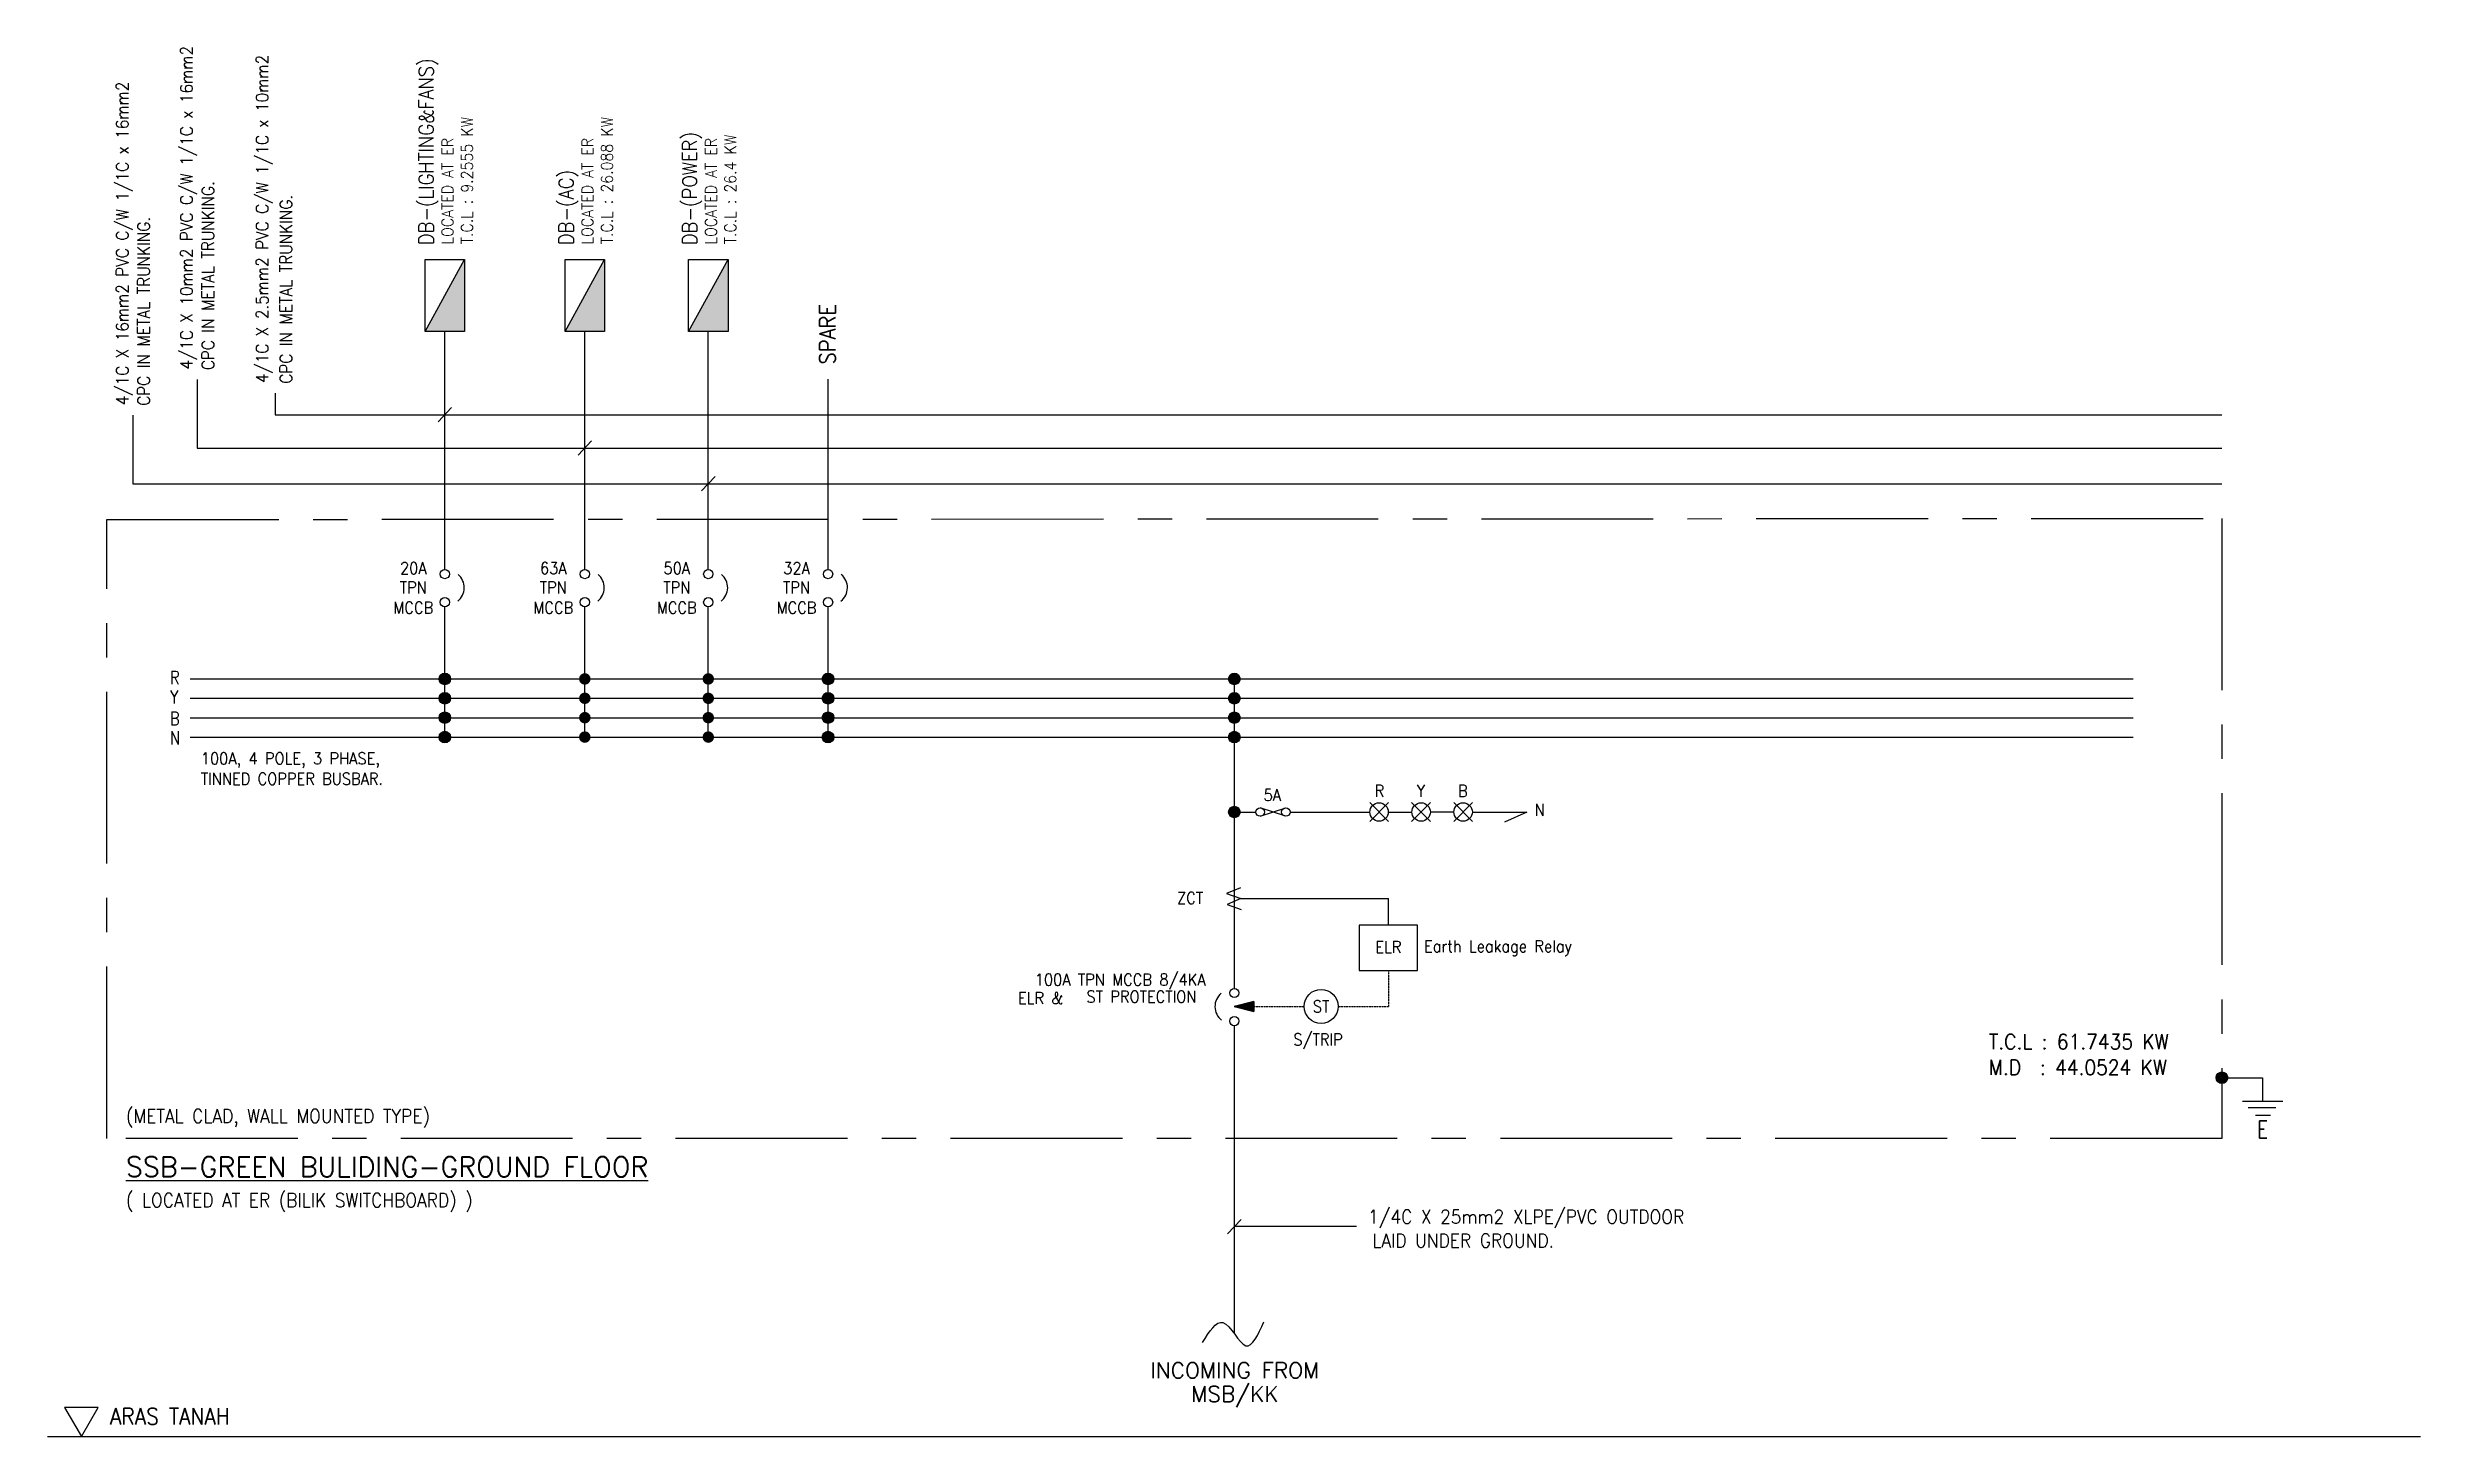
# Model space of a CAD drawing. Header units: inches. Extents: x -86493719 to 430035, y 21644 to 1519532.
# Drawn here: x 335364 to 404425, y 111516 to 151953 of the extents above; entities that cross this region are included whole.
import ezdxf
from ezdxf.enums import TextEntityAlignment as Align

# ---------------------------------------------------------------- set-up
doc = ezdxf.new("R2010")
doc.units = ezdxf.units.IN
doc.header["$MEASUREMENT"] = 0
for name, pattern in [('CENTERX2', [4, 2.5, -0.5, 0.5, -0.5]), ('DASHED', [19.05, 12.7, -6.35]), ('HIDDEN', [0.375, 0.25, -0.125])]:
    doc.linetypes.add(name, pattern=pattern)
for name, color, linetype in [('E-DB', 1, 'Continuous'), ('E-SCHEM', 7, 'Continuous'), ('L4', 5, 'Continuous'), ('SCHEM', 7, 'Continuous'), ('TEL', 3, 'Continuous')]:
    doc.layers.add(name, color=color, linetype=linetype)
doc.layers.add('TEXT', color=8, linetype='Continuous', lineweight=20)
doc.styles.add('230', font='ROMANS.SHX', dxfattribs={"height": 230})
doc.styles.add('300', font='ROMANS', dxfattribs={"width": 0.75, "height": 300})
doc.styles.add('400', font='ROMANS.shx', dxfattribs={"width": 0.8, "height": 4})
doc.styles.add('ROMANS', font='romans.shx', dxfattribs={"width": 0.5, "height": 400})

msp = doc.modelspace()

# ---------------------------------------------------------------- texts
at = {"layer": 'E-SCHEM', "color": 7, "linetype": 'Continuous', "width": 0.9}
for s, height, style, p in [('4/1C X 10mm2 PVC C/W 1/1C x 16mm2 ', 357.96, '230', (339590, 142578, 0)), ('4/1C X 2.5mm2 PVC C/W 1/1C x 10mm2 ', 357.96, '230', (341792, 142182, 0)), ('4/1C X 16mm2 PVC C/W 1/1C x 16mm2 ', 357.96, '230', (337721, 141540, 0)), ('T.C.L : 9.2555 KW', 334.88, '400', (347739, 146227, 0)), ('T.C.L : 26.088 KW', 334.88, '400', (351813, 146227, 0)), ('LOCATED AT ER', 334.88, '400', (347173, 146218, 0)), ('LOCATED AT ER', 334.88, '400', (351246, 146218, 0)), ('LOCATED AT ER', 334.88, '400', (354840, 146218, 0)), ('T.C.L : 26.4 KW', 334.88, '400', (355407, 146227, 0)), ('CPC IN METAL TRUNKING.', 357.96, '230', (340214, 142562, 0)), ('CPC IN METAL TRUNKING.', 357.96, '230', (342488, 142167, 0)), ('CPC IN METAL TRUNKING.', 357.96, '230', (338345, 141524, 0))]:
    msp.add_text(s, height=height, rotation=90, dxfattribs=dict(at, style=style)).set_placement(p)
at = {"layer": 'E-SCHEM', "color": 6, "linetype": 'Continuous', "style": '400', "width": 0.9}
for s, height, p in [('DB-(LIGHTING&FANS)', 421, (346596, 146202, 0)), ('DB-(POWER)', 421, (354264, 146202, 0)), ('DB-(AC)', 421, (350670, 146202, 0)), ('SPARE', 460.7, (358294, 142724))]:
    msp.add_text(s, height=height, rotation=90, dxfattribs=at).set_placement(p)
at = {"layer": 'E-SCHEM', "color": 7, "linetype": 'Continuous', "style": '230', "width": 0.9}
for s, p in [('20A', (346011, 136624)), ('63A', (350085, 136624)), ('50A', (353678, 136624)), ('32A', (357163, 136624)), ('TPN', (346011, 136056)), ('TPN', (350085, 136056)), ('TPN', (353678, 136056)), ('TPN', (357163, 136056)), ('MCCB', (346011, 135471)), ('MCCB', (350085, 135471)), ('MCCB', (353678, 135471)), ('MCCB', (357163, 135471)), ('ELR', (374387, 125594))]:
    msp.add_text(s, height=345.5, dxfattribs=at).set_placement(p, align=Align.CENTER)
at = {"layer": 'E-SCHEM', "color": 7, "linetype": 'Continuous'}
for s, height, style, width, p in [('R', 386, '300', 0.8, (338929, 133414)), ('Y', 386, '300', 0.8, (338929, 132850)), ('B', 386, '300', 0.8, (338929, 132228)), ('N', 386, '300', 0.8, (338929, 131664)), ('100A, 4 POLE, 3 PHASE,', 345.51, '230', 0.9, (339827, 131084)), ('TINNED COPPER BUSBAR.', 345.51, '230', 0.9, (339827, 130491)), ('5A', 345.5, '230', 0.9, (370756, 130019)), ('R', 346, '230', 0.9, (373988, 130137)), ('Y', 346, '230', 0.9, (375207, 130137)), ('B', 346, '230', 0.9, (376414, 130137)), ('N', 346, '230', 0.9, (378640, 129586)), ('Earth Leakage Relay', 345.51, '230', 0.9, (375424, 125615)), ('S/TRIP', 345.5, '230', 0.9, (371621, 122903)), ('T.C.L : 61.7435 KW', 441.92, '400', 0.9, (391865, 122788, 0)), ('M.D  : 44.0524 KW', 441.92, '400', 0.9, (391865, 122041, 0)), ('(METAL CLAD, WALL MOUNTED TYPE)', 403.1, '400', 0.9, (337647, 120644)), ('( LOCATED AT ER (BILIK SWITCHBOARD) )', 403.1, '400', 0.9, (337647, 118196)), ('1/4C X 25mm2 XLPE/PVC OUTDOOR', 403.1, '230', 0.9, (373793, 117713)), ('LAID UNDER GROUND.', 403.1, '230', 0.9, (373921, 117018)), ('ARAS TANAH', 478.4, '400', 0.9, (337185, 111865, 0))]:
    msp.add_text(s, height=height, dxfattribs=dict(at, style=style, width=width)).set_placement(p)
at = {"layer": 'E-SCHEM', "color": 7, "linetype": 'Continuous', "style": '230', "width": 0.9}
for s, height, p in [('ZCT', 345.5, (368997, 127020)), ('100A TPN MCCB 8/4KA', 345.51, (369068, 124643, 0)), ('ELR &', 345.5, (364927, 124110, 0)), ('ST PROTECTION', 345.51, (368801, 124148, 0))]:
    msp.add_text(s, height=height, dxfattribs=at).set_placement(p, align=Align.RIGHT)
msp.add_text('ST', height=345.5, dxfattribs=at).set_placement((372430, 124037), align=Align.MIDDLE_CENTER)
at = {"layer": 'E-SCHEM', "color": 1, "style": 'ROMANS'}
msp.add_text('%%USSB-GREEN BULIDING-GROUND FLOOR', height=575.85, dxfattribs=at).set_placement((337647, 119080))
for s, height, p in [('INCOMING FROM', 460.68, (369920, 113212)), ('MSB/KK', 460.7, (369920, 112524))]:
    msp.add_text(s, height=height, dxfattribs=at).set_placement(p, align=Align.CENTER)
at = {"layer": 'TEXT', "style": '230', "width": 0.75}
msp.add_text('E', height=509, dxfattribs=at).set_placement((399676, 120198))

# ---------------------------------------------------------------- blocks, each defined once
blk = doc.blocks.new('E-DB')
at = {"layer": 'E-DB'}
for p, q in [((-440, 480), (440, 480)), ((-440, 480), (440, 0)), ((-440, 0), (-440, 480)), ((440, 480), (440, 0)), ((440, 0), (-440, 0))]:
    blk.add_line(p, q, dxfattribs=at)
at = {"layer": 'E-DB', "color": 7}
blk.add_solid([(-440, 0), (-440, 480), (440, 0)], dxfattribs=at)

# ---------------------------------------------------------------- hatches: boundary and pattern name
at = {"layer": 'E-SCHEM'}
for points in [[(346761, 133570, 1), (347097, 133570, 1)], [(350834, 133570, 1), (351171, 133570, 1)], [(354428, 133570, 1), (354764, 133570, 1)], [(357912, 133570, 1), (358249, 133570, 1)], [(369736, 133570, 1), (370072, 133570, 1)], [(346761, 133006, 1), (347097, 133006, 1)], [(346761, 132442, 1), (347097, 132442, 1)], [(350834, 133006, 1), (351171, 133006, 1)], [(350834, 132442, 1), (351171, 132442, 1)], [(354428, 133006, 1), (354764, 133006, 1)], [(354428, 132442, 1), (354764, 132442, 1)], [(357912, 133006, 1), (358249, 133006, 1)], [(357912, 132442, 1), (358249, 132442, 1)], [(369736, 133006, 1), (370072, 133006, 1)], [(369736, 132442, 1), (370072, 132442, 1)], [(346761, 131877, 1), (347097, 131877, 1)], [(350834, 131877, 1), (351171, 131877, 1)], [(354428, 131877, 1), (354764, 131877, 1)], [(357912, 131877, 1), (358249, 131877, 1)], [(369736, 131877, 1), (370072, 131877, 1)], [(369736, 129696, 1), (370072, 129696, 1)], [(398477, 121961, 1), (398814, 121961, 1)]]:
    msp.add_hatch(color=1, dxfattribs=at).paths.add_polyline_path(points)
at = {"layer": 'SCHEM', "linetype": 'Continuous'}
msp.add_hatch(color=256, dxfattribs=at).paths.add_polyline_path([(370472, 124184), (369904, 124037), (370472, 123889)])

# ---------------------------------------------------------------- linework, layer by layer
at = {"layer": 'E-SCHEM', "color": 1, "linetype": 'Continuous'}
for p, q in [((346929, 136757), (346929, 143683)), ((351003, 136757), (351003, 143683)), ((354596, 136757), (354596, 143683)), ((346929, 131877), (346929, 135668)), ((351003, 131877), (351003, 135668)), ((354596, 131877), (354596, 135668)), ((358081, 131877), (358081, 135668)), ((369904, 133570), (369904, 124563)), ((369904, 128044), (369904, 127642)), ((369904, 123474), (369904, 114508))]:
    msp.add_line(p, q, dxfattribs=at)
at = {"layer": 'E-SCHEM', "color": 9}
for p, q in [((339721, 142287), (339721, 140291)), ((341995, 141892), (341995, 141262)), ((337852, 141249), (337852, 139254)), ((341995, 141262), (398638, 141262)), ((339721, 140291), (398638, 140291)), ((337852, 139254), (398638, 139254)), ((373456, 117628), (369904, 117628))]:
    msp.add_line(p, q, dxfattribs=at)
at = {"layer": 'E-SCHEM', "color": 4, "linetype": 'Continuous'}
for p, q in [((347126, 141472), (346732, 141053)), ((351200, 140501), (350805, 140082)), ((354793, 139463), (354399, 139044)), ((339515, 133570), (396061, 133570)), ((339515, 133006), (396061, 133006)), ((339515, 132442), (396061, 132442)), ((339515, 131877), (396061, 131877)), ((370101, 117838), (369707, 117419))]:
    msp.add_line(p, q, dxfattribs=at)
at = {"layer": 'E-SCHEM'}
for p, q in [((374394, 129971), (373843, 129420)), ((373843, 129971), (374394, 129420)), ((375616, 129971), (375065, 129420)), ((375065, 129971), (375616, 129420)), ((376288, 129971), (376838, 129420)), ((376838, 129971), (376288, 129420)), ((370081, 127493), (369681, 127321)), ((369681, 127321), (370092, 127178)), ((370092, 127178), (369692, 127006)), ((369692, 127006), (370103, 126863))]:
    msp.add_line(p, q, dxfattribs=at)
for centre, radius in [((346929, 136623), 135), ((351003, 136623), 135), ((354596, 136623), 135), ((358081, 136623), 135), ((346929, 135803), 135), ((351003, 135803), 135), ((354596, 135803), 135), ((358081, 135803), 135), ((346929, 133570), 168), ((358081, 133570), 168), ((369904, 133570), 168), ((369904, 133570), 168), ((346929, 133006), 168), ((346929, 132442), 168), ((358081, 133006), 168), ((358081, 132442), 168), ((369904, 133006), 168), ((369904, 133006), 168), ((369904, 132442), 168), ((369904, 132442), 168), ((346929, 131877), 168), ((358081, 131877), 168), ((369904, 131877), 168), ((369904, 129696), 168), ((369904, 124428), 135), ((369904, 123609), 135), ((398646, 121961), 168)]:
    msp.add_circle(centre, radius, dxfattribs=at)
at = {"layer": 'E-SCHEM', "color": 1, "linetype": 'Continuous'}
for centre, start, end in [((346990, 136227), 308.52172, 49.94928), ((351064, 136227), 308.52172, 49.94928), ((354657, 136227), 308.52172, 49.94928), ((358142, 136227), 308.52172, 49.94928), ((369843, 124033), 130.05072, 231.47828)]:
    msp.add_arc(centre, 503, start, end, dxfattribs=at)
at = {"layer": 'E-SCHEM', "color": 1}
msp.add_spline([(368978, 114250), (369573, 114835), (370240, 114160), (370763, 114853)], degree=3, dxfattribs=at)
at = {"layer": 'L4', "color": 9, "linetype": 'CENTERX2', "ltscale": 2000}
msp.add_lwpolyline([(337095, 138212), (398646, 138243), (398646, 120196), (337095, 120196)], close=True, dxfattribs=at)
at = {"layer": 'SCHEM', "color": 10, "linetype": 'DASHED', "ltscale": 3500}
msp.add_line((358081, 136757), (358081, 142300), dxfattribs=at)
at = {"layer": 'SCHEM'}
for p, q in [((369904, 129696), (370533, 129696)), ((370656, 129573), (371403, 129818)), ((371403, 129573), (370656, 129818)), ((371526, 129696), (373850, 129696)), ((374387, 129696), (375072, 129696)), ((376295, 129696), (375609, 129696)), ((376831, 129696), (378420, 129696)), ((378420, 129696), (377771, 129401)), ((378420, 129696), (377771, 129401)), ((370061, 127178), (374387, 127178)), ((374387, 126403), (374387, 127178)), ((370472, 124184), (369904, 124037)), ((369904, 124037), (370472, 123889)), ((370472, 124184), (370472, 123889)), ((399828, 121961), (399828, 121275))]:
    msp.add_line(p, q, dxfattribs=at)
at = {"layer": 'SCHEM', "linetype": 'HIDDEN'}
for p, q in [((374387, 125083), (374387, 124037)), ((370472, 124037), (371934, 124037)), ((372925, 124037), (374387, 124037))]:
    msp.add_line(p, q, dxfattribs=at)
at = {"layer": 'SCHEM', "color": 7}
msp.add_line((398646, 121961), (399828, 121961), dxfattribs=at)
at = {"layer": 'SCHEM'}
msp.add_lwpolyline([(373539, 126403), (373539, 125083), (375234, 125083), (375234, 126403)], close=True, dxfattribs=at)
at = {"layer": 'SCHEM', "const_width": 34.3}
for points in [[(399235, 121275), (400420, 121275)], [(399407, 121091), (400222, 121091)], [(399618, 120865), (400065, 120865)]]:
    msp.add_lwpolyline(points, dxfattribs=at)
at = {"layer": 'SCHEM', "color": 1, "elevation": 0}
msp.add_lwpolyline([(336351, 111516), (336842, 112366), (335859, 112366)], close=True, dxfattribs=at)
at = {"layer": 'SCHEM'}
for centre, radius in [((374118, 129696), 268), ((375341, 129696), 268), ((376563, 129696), 268), ((370656, 129696), 123), ((371403, 129696), 123), ((372430, 124037), 495)]:
    msp.add_circle(centre, radius, dxfattribs=at)
at = {"layer": 'TEL', "color": 8, "linetype": 'Continuous'}
msp.add_line((335364, 111516, 0), (404425, 111516, 0), dxfattribs=at)

# ---------------------------------------------------------------- block references
at = {"layer": 'E-DB', "color": 7, "xscale": 2.392031249939464, "yscale": 2.392031249939464, "zscale": 2.39203125, "rotation": 90}
for p in [(347503, 144732, 0), (351577, 144732, 0), (355170, 144732, 0)]:
    msp.add_blockref('E-DB', p, dxfattribs=at)

msp.set_redraw_order([(e.dxf.handle, doc.entitydb.next_handle()) for e in msp.query("TEXT MTEXT ATTDEF DIMENSION ARC_DIMENSION")])  # texts and dimensions are drawn at this point

doc.saveas('drawing.dxf')
